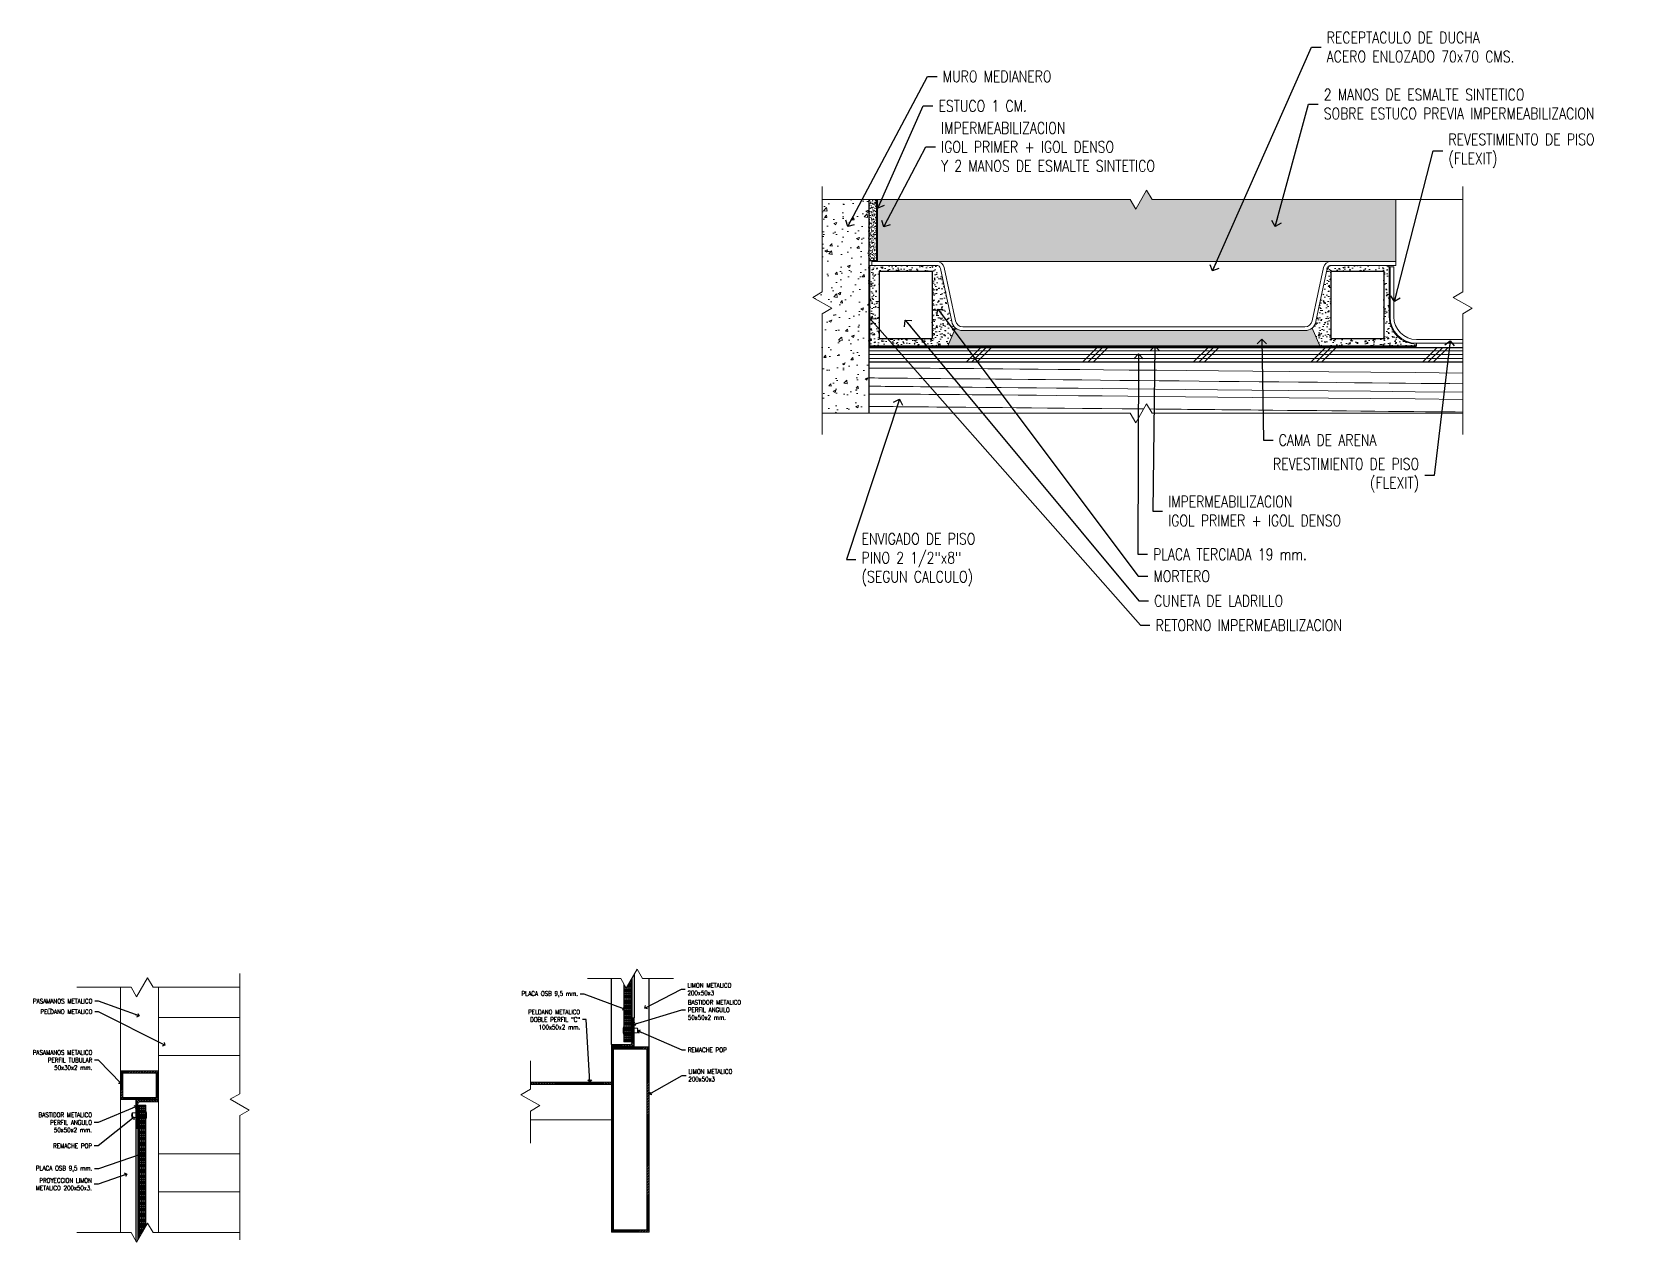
# Model space of a CAD drawing. Header units: metres. Extents: x -40 to 265, y 63 to 163.
# Drawn here: x -35.132 to -33.025, y 64.645 to 66.243 of the extents above; entities that cross this region are included whole.
import ezdxf

# ---------------------------------------------------------------- set-up
doc = ezdxf.new("R2010")
doc.units = ezdxf.units.M
doc.header["$LTSCALE"] = 5
doc.header["$MEASUREMENT"] = 0
doc.layers.get('0').update_dxf_attribs({"color": 30})
for name, color, linetype, lineweight in [('A-ANNO-DIMS', 3, 'Continuous', 18), ('A-ANNO-SYMB', 3, 'Continuous', 18), ('A-ANNO-TEXT', 3, 'Continuous', 18), ('A-DETL-MBND', 3, 'Continuous', 18), ('A-DETL-MCUT', 4, 'Continuous', 25), ('A-DETL-PATT', 8, 'Continuous', 18)]:
    doc.layers.add(name, color=color, linetype=linetype, lineweight=lineweight)
doc.styles.add('E-ROMANS', font='romans.shx', dxfattribs={"width": 0.8})
doc.dimstyles.new('E-0001_ARW_18', dxfattribs={"dimscale": 0.001, "dimtxt": 1.8, "dimasz": 1.8, "dimexe": 0.9, "dimexo": 0.6, "dimgap": 0.9, "dimtad": 0, "dimdec": 0, "dimlfac": 1000, "dimzin": 0, "dimdsep": 46, "dimtxsty": 'E-ROMANS', "dimblk": 'OPEN90', "dimcen": 0.9, "dimclrd": 256, "dimclre": 256, "dimclrt": 256, "dimadec": 0, "dimazin": 0, "dimtfac": 1, "dimtdec": 0, "dimtmove": 1, "dimatfit": 3, "dimldrblk": 'OPEN90', "dimfxl": 1, "dimtfill": 1, "dimtolj": 1, "dimtzin": 0, "dimarcsym": 0})
pattern_1 = [(135, (0.1376294, -1.0666082), (-0.00176776695, -0.00176776695), []), (135, (0.1363794, -1.0666082), (-0.00176776695, -0.00176776695), [])]
pattern_2 = [(90, (0, -1.0666082), (-0.0025, 4e-19), []), (90, (0.00125, -1.0653582), (-0.0025, 4e-19), [0.00125, -0.000625])]
pattern_3 = [(50, (-0.010333, -0.045208), (0.0143452037, -0.0012550427), [0.0015, -0.0165]), (355, (-0.010333, -0.045208), (-0.0027750267, 0.0150438427), [0.0012, -0.0132]), (100.4514, (-0.009137, -0.045313), (0.0115701876, 0.0137887908), [0.0012748038, -0.0140228422]), (46.1842, (-0.010333, -0.041208), (0.021344821, -0.0033103803), [0.00225, -0.02475]), (96.6356, (-0.008554, -0.041484), (0.018693254, 0.0194823574), [0.001912206, -0.02103426]), (351.1842, (-0.010333, -0.041208), (0.018693239, 0.019482372), [0.0018, -0.0198]), (21, (-0.008333, -0.042208), (0.011938141, -0.0080523778), [0.0015, -0.0165]), (326, (-0.008333, -0.042208), (0.0048663066, 0.014503001), [0.0012, -0.0132]), (71.4514, (-0.007338, -0.04288), (0.0168044526, 0.00645061), [0.0012748038, -0.0140228422]), (37.5, (-0.010333, -0.0452084), (0.0002431971, 0.00665787708), [0, -0.01304, 0, -0.0134, 0, -0.01325]), (7.5, (-0.010333, -0.0452084), (0.00526139075, 0.00788823424), [0, -0.00764, 0, -0.01274, 0, -0.00505]), (327.5, (-0.014793, -0.0452084), (0.01067644872, -0.00045109743), [0, -0.005, 0, -0.0156, 0, -0.0207]), (317.5, (-0.016793, -0.045208), (0.0116637234, 0.0020020996), [0, -0.0065, 0, -0.01036, 0, -0.0147])]

msp = doc.modelspace()

# ---------------------------------------------------------------- texts
at = {"layer": 'A-ANNO-TEXT', "style": 'E-ROMANS'}
for s, insert, char_height, attachment_point in [('RECEPTACULO DE DUCHA\\PACERO ENLOZADO 70x70 CMS.', (-33.422788, 66.222518), 0.015, 4), ('MURO MEDIANERO', (-33.929606, 66.183784), 0.015, 4), ('2 MANOS DE ESMALTE SINTETICO\\PSOBRE ESTUCO PREVIA IMPERMEABILIZACION', (-33.426649, 66.147189), 0.015, 4), ('ESTUCO 1 CM.', (-33.935291, 66.144735), 0.015, 4), ('IMPERMEABILIZACION\\PIGOL PRIMER + IGOL DENSO\\PY 2 MANOS DE ESMALTE SINTETICO', (-33.931823, 66.090635), 0.015, 4), ('REVESTIMIENTO DE PISO\\P(FLEXIT)', (-33.262088, 66.085557), 0.015, 4), ('CAMA DE ARENA', (-33.486124, 65.703526), 0.015, 4), ('REVESTIMIENTO DE PISO\\P(FLEXIT)', (-33.300772, 65.656976), 0.015, 6), ('IMPERMEABILIZACION\\PIGOL PRIMER + IGOL DENSO', (-33.632123, 65.60974), 0.015, 4), ('ENVIGADO DE PISO\\PPINO 2 1/2"x8"\\P(SEGUN CALCULO)', (-34.036754, 65.545654), 0.015, 4), ('PLACA TERCIADA 19 mm.', (-33.65193, 65.552682), 0.015, 4), ('MORTERO', (-33.651462, 65.523675), 0.015, 4), ('CUNETA DE LADRILLO', (-33.650579, 65.49123), 0.015, 4), ('RETORNO IMPERMEABILIZACION', (-33.648546, 65.458968), 0.015, 4), ('LIMON METALICO\\P200x50x3', (-34.266598, 64.978489), 0.006, 4), ('PASAMANOS METALICO', (-35.052061, 64.962783), 0.006, 6), ('PLACA OSB 9,5 mm.', (-34.411075, 64.971749), 0.006, 6), ('BASTIDOR METALICO\\PPERFIL ANGULO \\P50x50x2 mm.', (-34.266116, 64.95108), 0.006, 4), ('PELDANO METALICO', (-35.052061, 64.948766), 0.006, 6), ('PELDANO METALICO\\PDOBLE PERFIL "C"\\P100x50x2 mm.', (-34.408246, 64.938346), 0.006, 6), ('PASAMANOS METALICO\\PPERFIL TUBULAR\\P50x30x2 mm.', (-35.052293, 64.884863), 0.006, 6), ('REMACHE POP', (-34.266029, 64.898295), 0.006, 4), ('LIMON METALICO\\P200x50x3', (-34.265459, 64.864712), 0.006, 4), ('BASTIDOR METALICO\\PPERFIL ANGULO\\P50x50x2 mm.', (-35.052726, 64.802493), 0.006, 6), ('REMACHE POP', (-35.052726, 64.771695), 0.006, 6), ('PROYECCION LIMON\\P METALICO 200x50x3.', (-35.052675, 64.720923), 0.006, 6), ('PLACA OSB 9,5 mm.', (-35.052274, 64.741144), 0.006, 6)]:
    msp.add_mtext(s, dxfattribs=dict(at, insert=insert, char_height=char_height, attachment_point=attachment_point))

# ---------------------------------------------------------------- blocks, each defined once
blk = doc.blocks.new('_Open90')
at = {"color": 0, "linetype": 'ByBlock', "lineweight": -2}
for p, q in [((0, 0), (-1, 0)), ((-0.5, 0.5), (0, 0)), ((0, 0), (-0.5, -0.5))]:
    blk.add_line(p, q, dxfattribs=at)

# ---------------------------------------------------------------- hatches: boundary and pattern name
at = {"layer": 'A-DETL-PATT'}
h = msp.add_hatch(dxfattribs=at)
h.set_pattern_fill('AR-CONC', color=256, scale=0.005, style=0)
h.set_pattern_definition([(50, (0, 0), (0.035863009, -0.003137607), [0.00375, -0.04125]), (355, (0, 0), (-0.006937567, 0.037609607), [0.003, -0.033]), (100.4514, (0.00299, -0.00026), (0.028925469, 0.034471977), [0.00318701, -0.035057106]), (46.1842, (0, 0.01), (0.053362052, -0.00827595), [0.005625, -0.061875]), (96.6356, (0.004447, 0.00931), (0.046733135, 0.048705894), [0.004780514, -0.05258565]), (351.1842, (0, 0.01), (0.046733097, 0.04870593), [0.0045, -0.0495]), (21, (0.005, 0.0075), (0.029845353, -0.020130945), [0.00375, -0.04125]), (326, (0.005, 0.0075), (0.012165767, 0.036257502), [0.003, -0.033]), (71.4514, (0.007487, 0.005822), (0.042011131, 0.016126525), [0.00318701, -0.035057106]), (37.5, (0, 0), (0.0006079928, 0.0166446927), [0, -0.0326, 0, -0.0335, 0, -0.033125]), (7.5, (0, 0), (0.013153477, 0.0197205856), [0, -0.0191, 0, -0.03185, 0, -0.012625]), (327.5, (-0.01115, 0), (0.0266911218, -0.0011277436), [0, -0.0125, 0, -0.039, 0, -0.05175]), (317.5, (-0.01615, 0), (0.0291593085, 0.005005249), [0, -0.01625, 0, -0.0259, 0, -0.03675])])
h.paths.add_polyline_path([(-34.08865, 65.899229), (-34.10115, 65.892012), (-34.07615, 65.877578), (-34.08865, 65.870361), (-34.08865, 65.738987), (-34.027379, 65.738987), (-34.027379, 66.021023), (-34.08865, 66.021023)])
h = msp.add_hatch(dxfattribs=at)
h.set_pattern_fill('AR-SAND', color=256, scale=0.002, style=0)
h.set_pattern_definition([(37.5, (-0.012, -0.0452084), (-0.00012598672, 0.00385364754), [0, -0.00304, 0, -0.0034, 0, -0.00325]), (7.5, (-0.012, -0.0452084), (0.0035395534, 0.00564429213), [0, -0.00164, 0, -0.00274, 0, -0.00105]), (327.5, (-0.01446, -0.0452084), (0.00622828372, 1.13181e-05), [0, -0.001, 0, -0.0036, 0, -0.0047]), (317.5, (-0.01446, -0.0452084), (0.0060122532, 0.00175535113), [0, -0.0005, 0, -0.00236, 0, -0.0027])])
h.paths.add_polyline_path([(-34.01715, 66.021023), (-34.027722, 66.021023), (-34.027722, 65.940577), (-34.01715, 65.940577)])
h = msp.add_hatch(dxfattribs=at)
h.set_pattern_fill('DOTS', color=256, scale=0.08, style=0)
h.set_pattern_definition([(0, (-0.010333, -0.0452084), (0.0025, 0.005), [0, -0.005])])
h.paths.add_polyline_path([(-33.417157, 65.939293), (-33.331614, 65.939293), (-33.331614, 66.021023), (-33.653223, 66.021023), (-33.66044, 66.033523), (-33.674873, 66.008523), (-33.68209, 66.021023), (-34.015483, 66.021023), (-34.015483, 65.940577), (-34.015483, 65.939293), (-33.9376, 65.939293)])
h = msp.add_hatch(dxfattribs=at)
h.set_pattern_fill('AR-CONC', color=256, scale=0.002, style=0)
h.set_pattern_definition(pattern_3)
h.paths.add_polyline_path([(-33.932708, 65.930328, 0.35437402), (-33.9376, 65.934293), (-34.023143, 65.934293), (-34.027379, 65.934293), (-34.027379, 65.827891), (-33.922938, 65.827891), (-33.912584, 65.851392, -0.17194826), (-33.917814, 65.85994)])
h.paths.add_polyline_path([(-33.943449, 65.837485), (-34.013449, 65.837485), (-34.013449, 65.926456), (-33.943449, 65.926456)], flags=16)
h = msp.add_hatch(dxfattribs=at)
h.set_pattern_fill('AR-CONC', color=256, scale=0.002, style=0)
h.set_pattern_definition(pattern_3)
h.paths.add_polyline_path([(-33.442174, 65.851392), (-33.431819, 65.827891), (-33.304184, 65.827891), (-33.304184, 65.830346, -0.41421356), (-33.340184, 65.866346), (-33.340184, 65.934293), (-33.417157, 65.934293, 0.35437402), (-33.422049, 65.930328), (-33.436944, 65.85994, -0.17194826)])
h.paths.add_polyline_path([(-33.417508, 65.926456), (-33.347508, 65.926456), (-33.347508, 65.837485), (-33.417508, 65.837485)], flags=16)
h = msp.add_hatch(dxfattribs=at)
h.set_pattern_fill('AR-SAND', color=256, scale=0.002, style=0)
h.set_pattern_definition([(37.5, (-0.010333, -0.0452084), (-0.00012598672, 0.00385364754), [0, -0.00304, 0, -0.0034, 0, -0.00325]), (7.5, (-0.010333, -0.0452084), (0.0035395534, 0.00564429213), [0, -0.00164, 0, -0.00274, 0, -0.00105]), (327.5, (-0.012793, -0.0452084), (0.00622828372, 1.13181e-05), [0, -0.001, 0, -0.0036, 0, -0.0047]), (317.5, (-0.012793, -0.0452084), (0.0060122532, 0.00175535113), [0, -0.0005, 0, -0.00236, 0, -0.0027])])
h.paths.add_polyline_path([(-33.431819, 65.827891), (-33.442174, 65.851392, -0.17194826), (-33.451619, 65.848045), (-33.903139, 65.848045, -0.17194826), (-33.912584, 65.851392), (-33.922938, 65.827891)])
h = msp.add_hatch(dxfattribs=at)
h.set_pattern_fill('ANSI33', color=256, scale=0.01, angle=45, style=0)
h.set_pattern_definition(pattern_2)
h.paths.add_polyline_path([(-34.341041, 64.991192), (-34.347561, 64.9799), (-34.350541, 64.985061), (-34.350541, 64.909124), (-34.341041, 64.909124)])
h = msp.add_hatch(dxfattribs=at)
h.set_pattern_fill('STEEL', color=256, scale=0.02, angle=90, style=0)
h.set_pattern_definition(pattern_1)
h.paths.add_polyline_path([(-34.337119, 64.940468), (-34.340119, 64.940468), (-34.340119, 64.908421, -0.41421356), (-34.343119, 64.905421), (-34.367119, 64.905421), (-34.367119, 64.902421), (-34.337119, 64.902421)])
h = msp.add_hatch(dxfattribs=at)
h.set_pattern_fill('STEEL', color=256, scale=0.02, style=0)
h.set_pattern_definition([(45, (0.1376294, -1.0666082), (-0.00176776695, 0.00176776695), []), (45, (0.1376294, -1.0653582), (-0.00176776695, 0.00176776695), [])])
h.paths.add_polyline_path([(-34.367119, 64.657698), (-34.317119, 64.657698), (-34.317119, 64.902421), (-34.367119, 64.902421)])
h.paths.add_polyline_path([(-34.364119, 64.660698), (-34.320119, 64.660698), (-34.320119, 64.899421), (-34.364119, 64.899421)], flags=16)
h = msp.add_hatch(dxfattribs=at)
h.set_pattern_fill('STEEL', color=256, scale=0.02, style=0)
h.set_pattern_definition([(45, (0, -1.0666082), (-0.00176776695, 0.00176776695), []), (45, (0, -1.0653582), (-0.00176776695, 0.00176776695), [])])
h.paths.add_polyline_path([(-34.964996, 64.832603), (-34.964996, 64.87065), (-35.014996, 64.87065), (-35.014996, 64.832603)])
h.paths.add_polyline_path([(-34.967996, 64.835603), (-34.967996, 64.86765), (-35.011996, 64.86765), (-35.011996, 64.835603)], flags=16)
h = msp.add_hatch(dxfattribs=at)
h.set_pattern_fill('STEEL', color=256, scale=0.02, angle=90, style=0)
h.set_pattern_definition(pattern_1)
h.paths.add_polyline_path([(-34.367119, 64.852805), (-34.367119, 64.855805), (-34.47391, 64.855805), (-34.47391, 64.852805)])
h = msp.add_hatch(dxfattribs=at)
h.set_pattern_fill('STEEL', color=256, scale=0.02, angle=90, style=0)
h.set_pattern_definition([(135, (0, -1.0666082), (-0.00176776695, -0.00176776695), []), (135, (-0.00125, -1.0666082), (-0.00176776695, -0.00176776695), [])])
h.paths.add_polyline_path([(-34.988996, 64.829603), (-34.964996, 64.829603), (-34.964996, 64.832603), (-34.994996, 64.832603), (-34.994996, 64.794556), (-34.991996, 64.794556), (-34.991996, 64.826603, -0.41421356)])
h = msp.add_hatch(dxfattribs=at)
h.set_pattern_fill('ANSI33', color=256, scale=0.01, angle=45, style=0)
h.set_pattern_definition(pattern_2)
h.paths.add_polyline_path([(-34.981574, 64.825387), (-34.991074, 64.825387), (-34.991074, 64.649103), (-34.981574, 64.665557)])

# ---------------------------------------------------------------- linework, layer by layer
at = {"layer": 'A-ANNO-SYMB'}
for p, q in [((-34.08865, 65.899229), (-34.08865, 66.038217)), ((-33.2432, 65.899229), (-33.2432, 66.038217)), ((-34.10115, 65.892012), (-34.08865, 65.899229)), ((-34.07615, 65.877578), (-34.10115, 65.892012)), ((-33.2557, 65.892012), (-33.2432, 65.899229)), ((-33.2307, 65.877578), (-33.2557, 65.892012)), ((-34.08865, 65.870361), (-34.07615, 65.877578)), ((-34.08865, 65.710985), (-34.08865, 65.870361)), ((-33.2432, 65.870361), (-33.2307, 65.877578)), ((-33.2432, 65.710985), (-33.2432, 65.870361)), ((-34.347561, 64.9799), (-34.333127, 65.0049)), ((-34.333127, 65.0049), (-34.32591, 64.9924)), ((-34.99372, 64.968525), (-34.979286, 64.993525)), ((-34.979286, 64.993525), (-34.972069, 64.981025)), ((-34.857597, 64.840414), (-34.857597, 64.999201)), ((-34.39864, 64.9924), (-34.354778, 64.9924)), ((-34.354778, 64.9924), (-34.347561, 64.9799)), ((-34.32591, 64.9924), (-34.285013, 64.9924)), ((-35.072696, 64.981025), (-35.000937, 64.981025)), ((-35.000937, 64.981025), (-34.99372, 64.968525)), ((-34.972069, 64.981025), (-34.857597, 64.981025)), ((-35.110036, 64.952572), (-35.106058, 64.952572)), ((-34.47391, 64.846348), (-34.47391, 64.883896)), ((-34.870097, 64.833197), (-34.857597, 64.840414)), ((-34.48641, 64.839131), (-34.47391, 64.846348)), ((-34.46141, 64.824697), (-34.48641, 64.839131)), ((-34.845097, 64.818763), (-34.870097, 64.833197)), ((-34.857597, 64.811546), (-34.845097, 64.818763)), ((-34.47391, 64.81748), (-34.46141, 64.824697)), ((-34.47391, 64.775284), (-34.47391, 64.81748)), ((-34.857597, 64.647332), (-34.857597, 64.811546)), ((-34.99372, 64.64452), (-34.979286, 64.66952)), ((-34.979286, 64.66952), (-34.972069, 64.65702)), ((-35.072696, 64.65702), (-35.000937, 64.65702)), ((-35.000937, 64.65702), (-34.99372, 64.64452)), ((-34.972069, 64.65702), (-34.857597, 64.65702))]:
    msp.add_line(p, q, dxfattribs=at)
at = {"layer": 'A-DETL-MBND'}
for p, q in [((-33.68209, 66.021023), (-34.08865, 66.021023)), ((-33.674873, 66.008523), (-33.68209, 66.021023)), ((-33.66044, 66.033523), (-33.674873, 66.008523)), ((-33.653223, 66.021023), (-33.66044, 66.033523)), ((-33.2432, 66.021023), (-33.653223, 66.021023)), ((-34.023143, 65.939293), (-34.023143, 65.934293)), ((-34.023143, 65.939293), (-33.9376, 65.939293)), ((-34.023143, 65.934293), (-33.9376, 65.934293)), ((-33.9376, 65.939293), (-33.417157, 65.939293)), ((-33.932708, 65.930328), (-33.917814, 65.85994)), ((-33.927817, 65.931363), (-33.912922, 65.860975)), ((-33.426941, 65.931363), (-33.441835, 65.860975)), ((-33.422049, 65.930328), (-33.436944, 65.85994)), ((-33.331614, 65.939293), (-33.417157, 65.939293)), ((-33.331614, 65.934293), (-33.417157, 65.934293)), ((-33.334184, 65.932289), (-33.339184, 65.932289)), ((-33.339184, 65.932289), (-33.339184, 65.866346)), ((-33.334184, 65.932289), (-33.334184, 65.866346)), ((-33.331614, 65.939293), (-33.331614, 65.934293)), ((-33.903139, 65.853045), (-33.451619, 65.853045)), ((-33.903139, 65.848045), (-33.451619, 65.848045)), ((-33.304184, 65.836346), (-33.2432, 65.836346)), ((-33.304184, 65.831346), (-33.2432, 65.831346)), ((-33.66044, 65.751487), (-33.674873, 65.726487)), ((-33.653223, 65.738987), (-33.66044, 65.751487)), ((-33.68209, 65.738987), (-34.08865, 65.738987)), ((-33.674873, 65.726487), (-33.68209, 65.738987)), ((-33.2432, 65.738987), (-33.653223, 65.738987)), ((-34.350541, 64.909124), (-34.350541, 64.985061)), ((-34.341041, 64.909124), (-34.341041, 64.991192)), ((-35.014996, 64.87065), (-35.014996, 64.981025)), ((-34.964996, 64.87065), (-34.964996, 64.981025)), ((-34.964996, 64.941054), (-34.857597, 64.941054)), ((-34.340119, 64.940468), (-34.340119, 64.908421)), ((-34.340119, 64.940468), (-34.337119, 64.940468)), ((-34.337119, 64.940468), (-34.337119, 64.902421)), ((-34.350541, 64.928909), (-34.351041, 64.928909)), ((-34.351041, 64.918909), (-34.350541, 64.918909)), ((-34.350541, 64.918909), (-34.350541, 64.928909)), ((-34.337704, 64.926909), (-34.350541, 64.926909)), ((-34.337704, 64.920909), (-34.350541, 64.920909)), ((-34.332704, 64.926909), (-34.337704, 64.926909)), ((-34.332704, 64.920909), (-34.337704, 64.920909)), ((-34.332704, 64.920909), (-34.332704, 64.926909)), ((-34.367119, 64.905421), (-34.367119, 64.902421)), ((-34.367119, 64.905421), (-34.343119, 64.905421)), ((-34.367119, 64.902421), (-34.337119, 64.902421)), ((-34.350541, 64.909124), (-34.341041, 64.909124)), ((-34.964996, 64.891054), (-34.857597, 64.891054)), ((-34.47391, 64.855805), (-34.367119, 64.855805)), ((-34.47391, 64.852805), (-34.367119, 64.852805)), ((-35.014996, 64.65702), (-35.014996, 64.832603)), ((-34.99941, 64.815145), (-34.99941, 64.809145)), ((-34.99941, 64.815145), (-34.99441, 64.815145)), ((-34.964996, 64.832603), (-34.994996, 64.832603)), ((-34.994996, 64.794556), (-34.994996, 64.832603)), ((-34.99441, 64.815145), (-34.981574, 64.815145)), ((-34.991996, 64.794556), (-34.991996, 64.826603)), ((-34.991074, 64.649103), (-34.991074, 64.825387)), ((-34.981574, 64.825387), (-34.991074, 64.825387)), ((-34.964996, 64.829603), (-34.988996, 64.829603)), ((-34.981574, 64.665557), (-34.981574, 64.825387)), ((-34.981074, 64.817145), (-34.981574, 64.817145)), ((-34.981574, 64.817145), (-34.981574, 64.807145)), ((-34.964996, 64.829603), (-34.964996, 64.832603)), ((-34.964996, 64.829603), (-34.964996, 64.832603)), ((-34.964996, 64.65702), (-34.964996, 64.829603)), ((-34.99941, 64.809145), (-34.99441, 64.809145)), ((-34.991996, 64.794556), (-34.994996, 64.794556)), ((-34.99441, 64.809145), (-34.981574, 64.809145)), ((-34.981574, 64.807145), (-34.981074, 64.807145)), ((-34.964996, 64.761054), (-34.857597, 64.761054)), ((-34.964996, 64.711054), (-34.857597, 64.711054))]:
    msp.add_line(p, q, dxfattribs=at)
for points in [[(-34.367119, 64.657698), (-34.317119, 64.657698), (-34.317119, 64.902421), (-34.367119, 64.902421), (-34.367119, 64.657698)], [(-35.014996, 64.832603), (-35.014996, 64.87065), (-34.964996, 64.87065), (-34.964996, 64.832603), (-35.014996, 64.832603)]]:
    msp.add_lwpolyline(points, dxfattribs=at)
for points in [[(-34.364119, 64.660698), (-34.320119, 64.660698), (-34.320119, 64.899421), (-34.364119, 64.899421)], [(-35.011996, 64.835603), (-35.011996, 64.86765), (-34.967996, 64.86765), (-34.967996, 64.835603)]]:
    msp.add_lwpolyline(points, close=True, dxfattribs=at)
for centre, radius, start, end in [((-33.9376, 65.929293), 0.01, 11.947984, 90), ((-33.9376, 65.929293), 0.005, 11.947984, 90), ((-33.417157, 65.929293), 0.01, 90, 168.052016), ((-33.417157, 65.929293), 0.005, 90, 168.052016), ((-33.903139, 65.863045), 0.015, 191.947984, 270), ((-33.903139, 65.863045), 0.01, 191.947984, 270), ((-33.451619, 65.863045), 0.01, 270, 348.052016), ((-33.451619, 65.863045), 0.015, 270, 348.052016), ((-33.304184, 65.866346), 0.035, 180, 270), ((-33.304184, 65.866346), 0.03, 180, 270), ((-34.326291, 64.923909), 0.02525, 168.578814, 191.421186), ((-34.336586, 64.923909), 0.004906, 322.297929, 37.702071), ((-34.343119, 64.908421), 0.003, 270, 0), ((-34.995529, 64.812145), 0.004906, 142.297929, 217.702071), ((-34.988996, 64.826603), 0.003, 90, 180), ((-35.005824, 64.812145), 0.02525, 348.578814, 11.421186)]:
    msp.add_arc(centre, radius, start, end, dxfattribs=at)
at = {"layer": 'A-DETL-MCUT'}
for p, q in [((-34.027379, 66.021023), (-34.027379, 65.738987)), ((-34.01715, 66.021023), (-34.01715, 65.940577)), ((-34.026055, 65.940577), (-34.01715, 65.940577)), ((-34.013449, 65.926456), (-33.943449, 65.926456)), ((-34.013449, 65.926456), (-34.013449, 65.837485)), ((-33.943449, 65.926456), (-33.943449, 65.837485)), ((-33.417508, 65.926456), (-33.417508, 65.837485)), ((-33.417508, 65.926456), (-33.347508, 65.926456)), ((-33.347508, 65.926456), (-33.347508, 65.837485)), ((-34.027379, 65.825891), (-33.2432, 65.825891)), ((-34.013449, 65.837485), (-33.943449, 65.837485)), ((-33.417508, 65.837485), (-33.347508, 65.837485)), ((-34.027379, 65.806891), (-33.2432, 65.806891)), ((-34.367119, 64.905421), (-34.367119, 64.9924)), ((-34.340119, 64.992789), (-34.340119, 64.940468)), ((-34.337119, 64.997985), (-34.337119, 64.940468)), ((-34.317119, 64.902421), (-34.317119, 64.9924)), ((-34.994996, 64.794556), (-34.994996, 64.64673)), ((-34.991996, 64.794556), (-34.991996, 64.647506))]:
    msp.add_line(p, q, dxfattribs=at)
at = {"layer": 'A-DETL-PATT'}
for p, q in [((-34.087129, 66.021023), (-33.944186, 66.021023)), ((-33.331614, 65.939293), (-33.331614, 66.021023)), ((-34.01715, 65.940577), (-34.027379, 65.940577)), ((-34.023143, 65.934293), (-34.027379, 65.934293)), ((-34.01715, 65.940577), (-34.01715, 65.939293)), ((-33.340184, 65.934293), (-33.340184, 65.866346)), ((-33.912584, 65.851392), (-33.922938, 65.827891)), ((-33.442174, 65.851392), (-33.431819, 65.827891)), ((-33.898338, 65.806891), (-33.879338, 65.825891)), ((-33.891267, 65.806891), (-33.872267, 65.825891)), ((-33.884195, 65.806891), (-33.865195, 65.825891)), ((-33.744721, 65.806891), (-33.725721, 65.825891)), ((-33.73765, 65.806891), (-33.71865, 65.825891)), ((-33.730579, 65.806891), (-33.711579, 65.825891)), ((-33.598419, 65.806891), (-33.579419, 65.825891)), ((-33.591348, 65.806891), (-33.572348, 65.825891)), ((-33.584277, 65.806891), (-33.565277, 65.825891)), ((-33.44341, 65.806891), (-33.42441, 65.825891)), ((-33.436339, 65.806891), (-33.417339, 65.825891)), ((-33.429268, 65.806891), (-33.410268, 65.825891)), ((-33.304184, 65.831346), (-33.304184, 65.827891)), ((-33.295761, 65.806891), (-33.276761, 65.825891)), ((-33.28869, 65.806891), (-33.26969, 65.825891)), ((-33.281619, 65.806891), (-33.262619, 65.825891)), ((-34.027379, 65.821391), (-33.2432, 65.821391)), ((-34.027379, 65.816391), (-33.2432, 65.816391)), ((-34.027379, 65.811391), (-33.2432, 65.811391)), ((-34.47391, 64.805805), (-34.367119, 64.805805))]:
    msp.add_line(p, q, dxfattribs=at)
at = {"layer": 'A-DETL-PATT', "const_width": 0.002}
for points in [[(-34.016048, 66.021023), (-34.016048, 65.939293)], [(-34.026055, 65.934293), (-34.026055, 65.827458), (-33.303824, 65.827458)]]:
    msp.add_lwpolyline(points, dxfattribs=at)
at = {"layer": 'A-DETL-PATT'}
msp.add_arc((-33.304184, 65.866346), 0.036, 180, 270, dxfattribs=at)
for points in [[(-34.027379, 65.798678), (-33.966851, 65.798549), (-33.930323, 65.798417), (-33.2432, 65.792018)], [(-34.027379, 65.774665), (-33.969614, 65.774232), (-33.933641, 65.773798), (-33.2432, 65.766667)], [(-34.027379, 65.764267), (-33.970244, 65.764181), (-33.932611, 65.764053), (-33.2432, 65.757182)], [(-34.027379, 65.747893), (-34.014837, 65.747807), (-33.976399, 65.747681), (-33.664373, 65.744675)]]:
    msp.add_open_spline(points, degree=3, dxfattribs=at)
for points, knots in [([(-34.027379, 65.785607), (-34.019215, 65.78552), (-33.967315, 65.785169), (-33.417718, 65.779568), (-33.2432, 65.777964)], [0.3853937799, 0.3853937799, 0.3853937799, 0.3853937799, 0.3921762565, 0.4120917445, 0.4120917445, 0.4120917445, 0.4120917445]), ([(-33.656463, 65.744599), (-33.61381, 65.744188), (-33.476686, 65.742852), (-33.293134, 65.741023), (-33.2432, 65.740529)], [0.43308594508, 0.43308594508, 0.43308594508, 0.43308594508, 0.43516062102, 0.43905565477, 0.43905565477, 0.43905565477, 0.43905565477])]:
    msp.add_open_spline(points, degree=3, knots=knots, dxfattribs=at)

msp.set_redraw_order([(e.dxf.handle, doc.entitydb.next_handle()) for e in msp.query("TEXT MTEXT ATTDEF DIMENSION ARC_DIMENSION")])  # texts and dimensions are drawn at this point

# ---------------------------------------------------------------- leaders
at = {"layer": 'A-ANNO-DIMS', "annotation_type": 0, "has_hookline": 1}
for points, hookline_direction, text_width in [([(-33.573355, 65.926837), (-33.442788, 66.222518), (-33.430288, 66.222518)], 0, 0.281143), ([(-34.054942, 65.985384), (-33.949606, 66.183784), (-33.937106, 66.183784)], 0, 0.158286), ([(-34.015104, 66.009969), (-33.955291, 66.144735), (-33.942791, 66.144735)], 0, 0.130857), ([(-33.490647, 65.985749), (-33.446649, 66.147189), (-33.434149, 66.147189)], 0, 0.401714), ([(-34.007608, 65.985102), (-33.951823, 66.090635), (-33.939323, 66.090635)], 0, 0.325714), ([(-33.333443, 65.886482), (-33.282088, 66.085557), (-33.269588, 66.085557)], 0, 0.216), ([(-33.936103, 65.876436), (-33.671462, 65.523675), (-33.658962, 65.523675)], 0, 0.078857), ([(-34.02589, 65.864136), (-33.668546, 65.458968), (-33.656046, 65.458968)], 0, 0.271429), ([(-33.979314, 65.862044), (-33.670579, 65.49123), (-33.658079, 65.49123)], 0, 0.191429), ([(-33.649488, 65.827561), (-33.652123, 65.60974), (-33.639623, 65.60974)], 0, 0.261143), ([(-33.259864, 65.834796), (-33.280772, 65.656976), (-33.293272, 65.656976)], 1, 0.216), ([(-33.508471, 65.836862), (-33.506124, 65.703526), (-33.493624, 65.703526)], 0, 0.146857), ([(-33.67115, 65.81726), (-33.67193, 65.552682), (-33.65943, 65.552682)], 0, 0.229714), ([(-33.986668, 65.757508), (-34.056754, 65.545654), (-34.044254, 65.545654)], 0, 0.168571)]:
    msp.add_leader(points, dimstyle='E-0001_ARW_18', override={"dimscale": 1, "dimtxt": 0.015, "dimasz": 0.0125, "dimexe": 0.0375, "dimexo": 0.00125, "dimgap": 0.0075, "dimtad": 0, "dimtxsty": 'E-ROMANS', "dimcen": 0.5, "dimclrd": 1, "dimclre": 1, "dimclrt": 2, "dimtfac": 0.5, "dimtofl": 0, "dimtmove": 2}, dxfattribs=dict(at, hookline_direction=hookline_direction, text_width=text_width))
at = {"layer": 'A-ANNO-SYMB', "annotation_type": 0, "has_hookline": 1}
for points, hookline_direction, text_width in [([(-34.990536, 64.943076), (-35.044061, 64.962783), (-35.049061, 64.962783)], 1, 0.078171), ([(-34.349549, 64.952042), (-34.403075, 64.971749), (-34.408075, 64.971749)], 1, 0.076114), ([(-34.322899, 64.953456), (-34.274598, 64.978489), (-34.269598, 64.978489)], 0, 0.0576), ([(-34.956517, 64.90453), (-35.044061, 64.948766), (-35.049061, 64.948766)], 1, 0.068343), ([(-34.337677, 64.932031), (-34.274116, 64.95108), (-34.269116, 64.95108)], 0, 0.069943), ([(-34.3957, 64.855973), (-34.400246, 64.938346), (-34.405246, 64.938346)], 1, 0.068343), ([(-34.331793, 64.92335), (-34.274029, 64.898295), (-34.269029, 64.898295)], 0, 0.050743), ([(-35.014149, 64.853922), (-35.044293, 64.884863), (-35.049293, 64.884863)], 1, 0.078171), ([(-34.316982, 64.839679), (-34.273459, 64.864712), (-34.268459, 64.864712)], 0, 0.0576), ([(-34.994061, 64.823749), (-35.044726, 64.802493), (-35.049726, 64.802493)], 1, 0.069943), ([(-34.996984, 64.809506), (-35.044726, 64.771695), (-35.049726, 64.771695)], 1, 0.050743), ([(-34.987632, 64.76079), (-35.044274, 64.741144), (-35.049274, 64.741144)], 1, 0.076114), ([(-35.006917, 64.734296), (-35.044675, 64.720923), (-35.049675, 64.720923)], 1, 0.079314)]:
    msp.add_leader(points, dimstyle='E-0001_ARW_18', override={"dimscale": 1, "dimtxt": 0.06, "dimasz": 0.005, "dimexe": 0.0015, "dimexo": 0.0005, "dimgap": 0.003, "dimtad": 0, "dimtxsty": 'E-ROMANS', "dimcen": 0.5, "dimclrd": 1, "dimclre": 1, "dimclrt": 2, "dimtfac": 0.5, "dimtofl": 0}, dxfattribs=dict(at, hookline_direction=hookline_direction, text_width=text_width))

doc.saveas('drawing.dxf')
